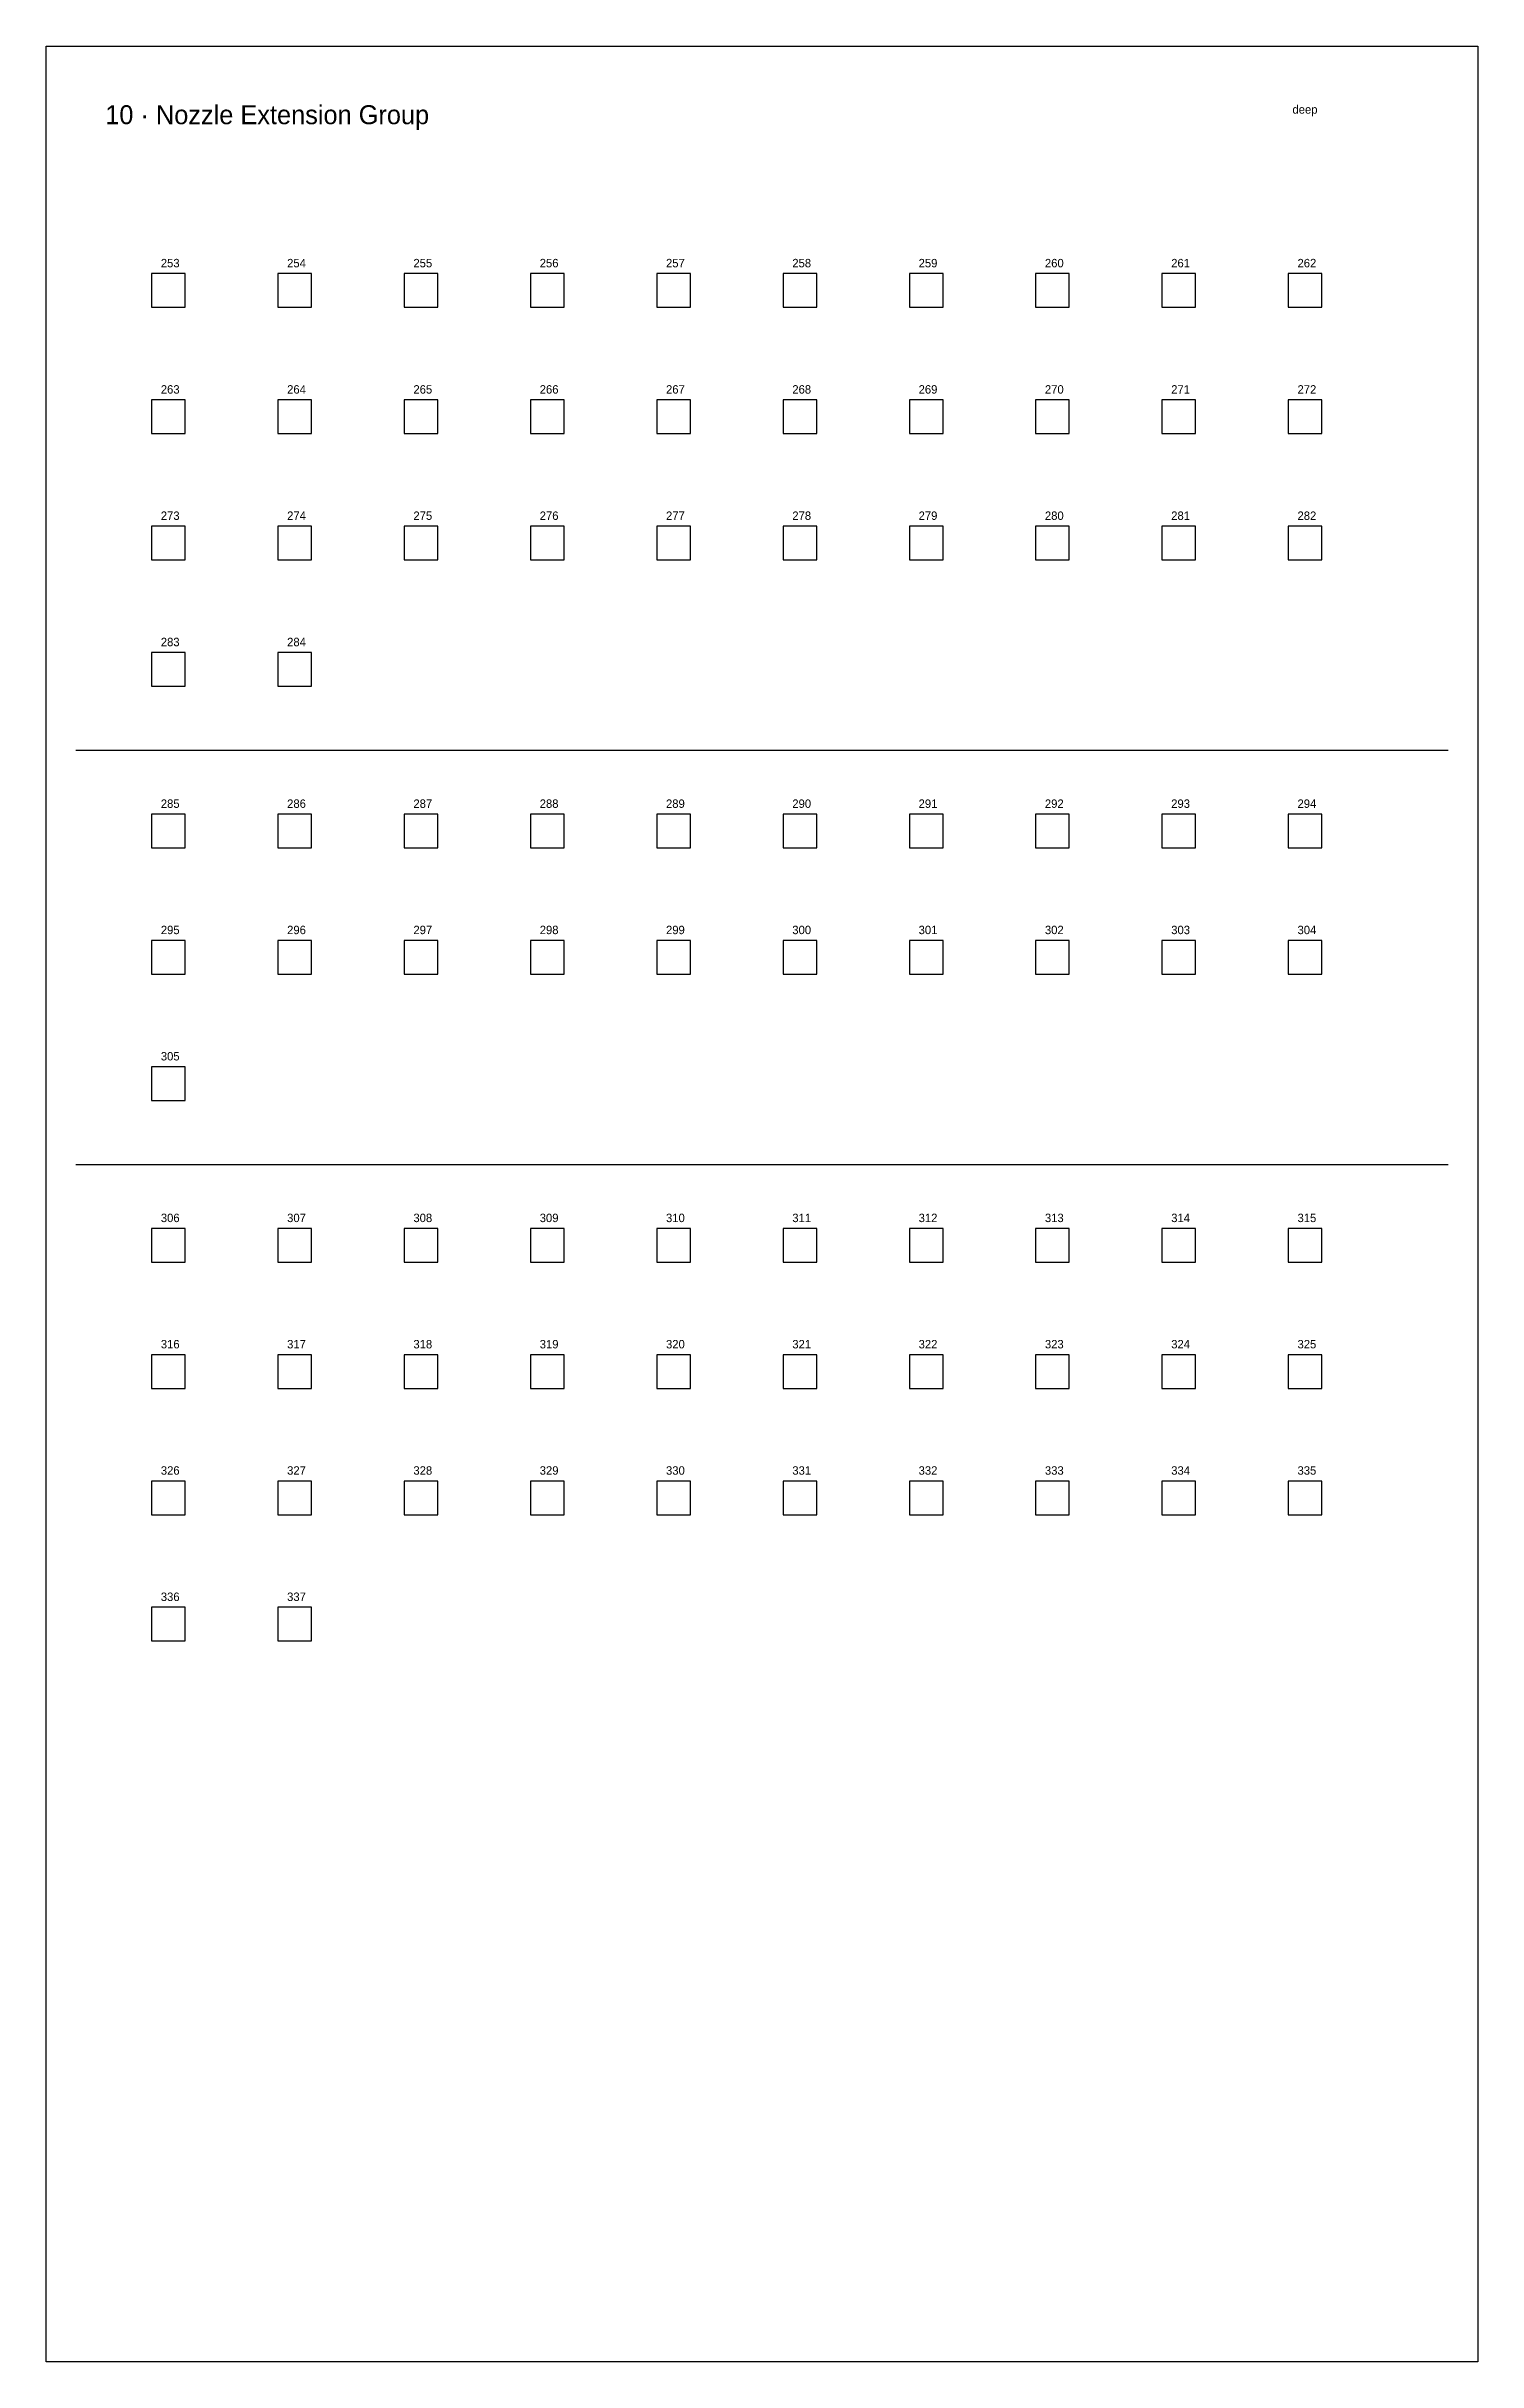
# Model space of a CAD drawing. Header units: metres. Extents: x 0 to 1360, y -2750 to 0.
# Drawn here: x 340 to 680, y -1650 to -1100 of the extents above; entities that cross this region are included whole.
import ezdxf

# ---------------------------------------------------------------- set-up
doc = ezdxf.new("R2010")
doc.units = ezdxf.units.M
for name, color, linetype in [('FITTING', 5, 'Continuous'), ('SYS-BORDER', 8, 'Continuous'), ('SYS-DIVIDER', 253, 'Continuous'), ('SYS-NAME', 7, 'Continuous'), ('TEXT-SEQ', 3, 'Continuous')]:
    doc.layers.add(name, color=color, linetype=linetype)

msp = doc.modelspace()

# ---------------------------------------------------------------- texts
at = {"layer": 'SYS-DIVIDER'}
msp.add_text('deep', height=2, dxfattribs=at).set_placement((636, -1116))
at = {"layer": 'SYS-NAME'}
msp.add_text('10 · Nozzle Extension Group', height=4.5, dxfattribs=at).set_placement((354, -1118.5))
at = {"layer": 'TEXT-SEQ'}
for s, p in [('253', (367.2, -1152.5)), ('254', (397.2, -1152.5)), ('255', (427.2, -1152.5)), ('256', (457.2, -1152.5)), ('257', (487.2, -1152.5)), ('258', (517.2, -1152.5)), ('259', (547.2, -1152.5)), ('260', (577.2, -1152.5)), ('261', (607.2, -1152.5)), ('262', (637.2, -1152.5)), ('263', (367.2, -1182.5)), ('264', (397.2, -1182.5)), ('265', (427.2, -1182.5)), ('266', (457.2, -1182.5)), ('267', (487.2, -1182.5)), ('268', (517.2, -1182.5)), ('269', (547.2, -1182.5)), ('270', (577.2, -1182.5)), ('271', (607.2, -1182.5)), ('272', (637.2, -1182.5)), ('273', (367.2, -1212.5)), ('274', (397.2, -1212.5)), ('275', (427.2, -1212.5)), ('276', (457.2, -1212.5)), ('277', (487.2, -1212.5)), ('278', (517.2, -1212.5)), ('279', (547.2, -1212.5)), ('280', (577.2, -1212.5)), ('281', (607.2, -1212.5)), ('282', (637.2, -1212.5)), ('283', (367.2, -1242.5)), ('284', (397.2, -1242.5)), ('285', (367.2, -1280.9)), ('286', (397.2, -1280.9)), ('287', (427.2, -1280.9)), ('288', (457.2, -1280.9)), ('289', (487.2, -1280.9)), ('290', (517.2, -1280.9)), ('291', (547.2, -1280.9)), ('292', (577.2, -1280.9)), ('293', (607.2, -1280.9)), ('294', (637.2, -1280.9)), ('295', (367.2, -1310.9)), ('296', (397.2, -1310.9)), ('297', (427.2, -1310.9)), ('298', (457.2, -1310.9)), ('299', (487.2, -1310.9)), ('300', (517.2, -1310.9)), ('301', (547.2, -1310.9)), ('302', (577.2, -1310.9)), ('303', (607.2, -1310.9)), ('304', (637.2, -1310.9)), ('305', (367.2, -1340.9)), ('306', (367.2, -1379.3)), ('307', (397.2, -1379.3)), ('308', (427.2, -1379.3)), ('309', (457.2, -1379.3)), ('310', (487.2, -1379.3)), ('311', (517.2, -1379.3)), ('312', (547.2, -1379.3)), ('313', (577.2, -1379.3)), ('314', (607.2, -1379.3)), ('315', (637.2, -1379.3)), ('316', (367.2, -1409.3)), ('317', (397.2, -1409.3)), ('318', (427.2, -1409.3)), ('319', (457.2, -1409.3)), ('320', (487.2, -1409.3)), ('321', (517.2, -1409.3)), ('322', (547.2, -1409.3)), ('323', (577.2, -1409.3)), ('324', (607.2, -1409.3)), ('325', (637.2, -1409.3)), ('326', (367.2, -1439.3)), ('327', (397.2, -1439.3)), ('328', (427.2, -1439.3)), ('329', (457.2, -1439.3)), ('330', (487.2, -1439.3)), ('331', (517.2, -1439.3)), ('332', (547.2, -1439.3)), ('333', (577.2, -1439.3)), ('334', (607.2, -1439.3)), ('335', (637.2, -1439.3)), ('336', (367.2, -1469.3)), ('337', (397.2, -1469.3))]:
    msp.add_text(s, height=2, dxfattribs=at).set_placement(p)

# ---------------------------------------------------------------- linework, layer by layer
at = {"layer": 'FITTING'}
for points in [[(365, -1162), (373, -1162), (373, -1154), (365, -1154), (365, -1162)], [(395, -1162), (403, -1162), (403, -1154), (395, -1154), (395, -1162)], [(425, -1162), (433, -1162), (433, -1154), (425, -1154), (425, -1162)], [(455, -1162), (463, -1162), (463, -1154), (455, -1154), (455, -1162)], [(485, -1162), (493, -1162), (493, -1154), (485, -1154), (485, -1162)], [(515, -1162), (523, -1162), (523, -1154), (515, -1154), (515, -1162)], [(545, -1162), (553, -1162), (553, -1154), (545, -1154), (545, -1162)], [(575, -1162), (583, -1162), (583, -1154), (575, -1154), (575, -1162)], [(605, -1162), (613, -1162), (613, -1154), (605, -1154), (605, -1162)], [(635, -1162), (643, -1162), (643, -1154), (635, -1154), (635, -1162)], [(365, -1192), (373, -1192), (373, -1184), (365, -1184), (365, -1192)], [(395, -1192), (403, -1192), (403, -1184), (395, -1184), (395, -1192)], [(425, -1192), (433, -1192), (433, -1184), (425, -1184), (425, -1192)], [(455, -1192), (463, -1192), (463, -1184), (455, -1184), (455, -1192)], [(485, -1192), (493, -1192), (493, -1184), (485, -1184), (485, -1192)], [(515, -1192), (523, -1192), (523, -1184), (515, -1184), (515, -1192)], [(545, -1192), (553, -1192), (553, -1184), (545, -1184), (545, -1192)], [(575, -1192), (583, -1192), (583, -1184), (575, -1184), (575, -1192)], [(605, -1192), (613, -1192), (613, -1184), (605, -1184), (605, -1192)], [(635, -1192), (643, -1192), (643, -1184), (635, -1184), (635, -1192)], [(365, -1222), (373, -1222), (373, -1214), (365, -1214), (365, -1222)], [(395, -1222), (403, -1222), (403, -1214), (395, -1214), (395, -1222)], [(425, -1222), (433, -1222), (433, -1214), (425, -1214), (425, -1222)], [(455, -1222), (463, -1222), (463, -1214), (455, -1214), (455, -1222)], [(485, -1222), (493, -1222), (493, -1214), (485, -1214), (485, -1222)], [(515, -1222), (523, -1222), (523, -1214), (515, -1214), (515, -1222)], [(545, -1222), (553, -1222), (553, -1214), (545, -1214), (545, -1222)], [(575, -1222), (583, -1222), (583, -1214), (575, -1214), (575, -1222)], [(605, -1222), (613, -1222), (613, -1214), (605, -1214), (605, -1222)], [(635, -1222), (643, -1222), (643, -1214), (635, -1214), (635, -1222)], [(365, -1252), (373, -1252), (373, -1244), (365, -1244), (365, -1252)], [(395, -1252), (403, -1252), (403, -1244), (395, -1244), (395, -1252)], [(365, -1290.4), (373, -1290.4), (373, -1282.4), (365, -1282.4), (365, -1290.4)], [(395, -1290.4), (403, -1290.4), (403, -1282.4), (395, -1282.4), (395, -1290.4)], [(425, -1290.4), (433, -1290.4), (433, -1282.4), (425, -1282.4), (425, -1290.4)], [(455, -1290.4), (463, -1290.4), (463, -1282.4), (455, -1282.4), (455, -1290.4)], [(485, -1290.4), (493, -1290.4), (493, -1282.4), (485, -1282.4), (485, -1290.4)], [(515, -1290.4), (523, -1290.4), (523, -1282.4), (515, -1282.4), (515, -1290.4)], [(545, -1290.4), (553, -1290.4), (553, -1282.4), (545, -1282.4), (545, -1290.4)], [(575, -1290.4), (583, -1290.4), (583, -1282.4), (575, -1282.4), (575, -1290.4)], [(605, -1290.4), (613, -1290.4), (613, -1282.4), (605, -1282.4), (605, -1290.4)], [(635, -1290.4), (643, -1290.4), (643, -1282.4), (635, -1282.4), (635, -1290.4)], [(365, -1320.4), (373, -1320.4), (373, -1312.4), (365, -1312.4), (365, -1320.4)], [(395, -1320.4), (403, -1320.4), (403, -1312.4), (395, -1312.4), (395, -1320.4)], [(425, -1320.4), (433, -1320.4), (433, -1312.4), (425, -1312.4), (425, -1320.4)], [(455, -1320.4), (463, -1320.4), (463, -1312.4), (455, -1312.4), (455, -1320.4)], [(485, -1320.4), (493, -1320.4), (493, -1312.4), (485, -1312.4), (485, -1320.4)], [(515, -1320.4), (523, -1320.4), (523, -1312.4), (515, -1312.4), (515, -1320.4)], [(545, -1320.4), (553, -1320.4), (553, -1312.4), (545, -1312.4), (545, -1320.4)], [(575, -1320.4), (583, -1320.4), (583, -1312.4), (575, -1312.4), (575, -1320.4)], [(605, -1320.4), (613, -1320.4), (613, -1312.4), (605, -1312.4), (605, -1320.4)], [(635, -1320.4), (643, -1320.4), (643, -1312.4), (635, -1312.4), (635, -1320.4)], [(365, -1350.4), (373, -1350.4), (373, -1342.4), (365, -1342.4), (365, -1350.4)], [(365, -1388.8), (373, -1388.8), (373, -1380.8), (365, -1380.8), (365, -1388.8)], [(395, -1388.8), (403, -1388.8), (403, -1380.8), (395, -1380.8), (395, -1388.8)], [(425, -1388.8), (433, -1388.8), (433, -1380.8), (425, -1380.8), (425, -1388.8)], [(455, -1388.8), (463, -1388.8), (463, -1380.8), (455, -1380.8), (455, -1388.8)], [(485, -1388.8), (493, -1388.8), (493, -1380.8), (485, -1380.8), (485, -1388.8)], [(515, -1388.8), (523, -1388.8), (523, -1380.8), (515, -1380.8), (515, -1388.8)], [(545, -1388.8), (553, -1388.8), (553, -1380.8), (545, -1380.8), (545, -1388.8)], [(575, -1388.8), (583, -1388.8), (583, -1380.8), (575, -1380.8), (575, -1388.8)], [(605, -1388.8), (613, -1388.8), (613, -1380.8), (605, -1380.8), (605, -1388.8)], [(635, -1388.8), (643, -1388.8), (643, -1380.8), (635, -1380.8), (635, -1388.8)], [(365, -1418.8), (373, -1418.8), (373, -1410.8), (365, -1410.8), (365, -1418.8)], [(395, -1418.8), (403, -1418.8), (403, -1410.8), (395, -1410.8), (395, -1418.8)], [(425, -1418.8), (433, -1418.8), (433, -1410.8), (425, -1410.8), (425, -1418.8)], [(455, -1418.8), (463, -1418.8), (463, -1410.8), (455, -1410.8), (455, -1418.8)], [(485, -1418.8), (493, -1418.8), (493, -1410.8), (485, -1410.8), (485, -1418.8)], [(515, -1418.8), (523, -1418.8), (523, -1410.8), (515, -1410.8), (515, -1418.8)], [(545, -1418.8), (553, -1418.8), (553, -1410.8), (545, -1410.8), (545, -1418.8)], [(575, -1418.8), (583, -1418.8), (583, -1410.8), (575, -1410.8), (575, -1418.8)], [(605, -1418.8), (613, -1418.8), (613, -1410.8), (605, -1410.8), (605, -1418.8)], [(635, -1418.8), (643, -1418.8), (643, -1410.8), (635, -1410.8), (635, -1418.8)], [(365, -1448.8), (373, -1448.8), (373, -1440.8), (365, -1440.8), (365, -1448.8)], [(395, -1448.8), (403, -1448.8), (403, -1440.8), (395, -1440.8), (395, -1448.8)], [(425, -1448.8), (433, -1448.8), (433, -1440.8), (425, -1440.8), (425, -1448.8)], [(455, -1448.8), (463, -1448.8), (463, -1440.8), (455, -1440.8), (455, -1448.8)], [(485, -1448.8), (493, -1448.8), (493, -1440.8), (485, -1440.8), (485, -1448.8)], [(515, -1448.8), (523, -1448.8), (523, -1440.8), (515, -1440.8), (515, -1448.8)], [(545, -1448.8), (553, -1448.8), (553, -1440.8), (545, -1440.8), (545, -1448.8)], [(575, -1448.8), (583, -1448.8), (583, -1440.8), (575, -1440.8), (575, -1448.8)], [(605, -1448.8), (613, -1448.8), (613, -1440.8), (605, -1440.8), (605, -1448.8)], [(635, -1448.8), (643, -1448.8), (643, -1440.8), (635, -1440.8), (635, -1448.8)], [(365, -1478.8), (373, -1478.8), (373, -1470.8), (365, -1470.8), (365, -1478.8)], [(395, -1478.8), (403, -1478.8), (403, -1470.8), (395, -1470.8), (395, -1478.8)]]:
    msp.add_lwpolyline(points, dxfattribs=at)
at = {"layer": 'SYS-BORDER'}
msp.add_lwpolyline([(340, -1100), (680, -1100), (680, -1650), (340, -1650), (340, -1100)], dxfattribs=at)
at = {"layer": 'SYS-DIVIDER'}
for p, q in [((347, -1267.2), (673, -1267.2)), ((347, -1365.6), (673, -1365.6))]:
    msp.add_line(p, q, dxfattribs=at)

msp.set_redraw_order([(e.dxf.handle, doc.entitydb.next_handle()) for e in msp.query("TEXT MTEXT ATTDEF DIMENSION ARC_DIMENSION")])  # texts and dimensions are drawn at this point

doc.saveas('drawing.dxf')
